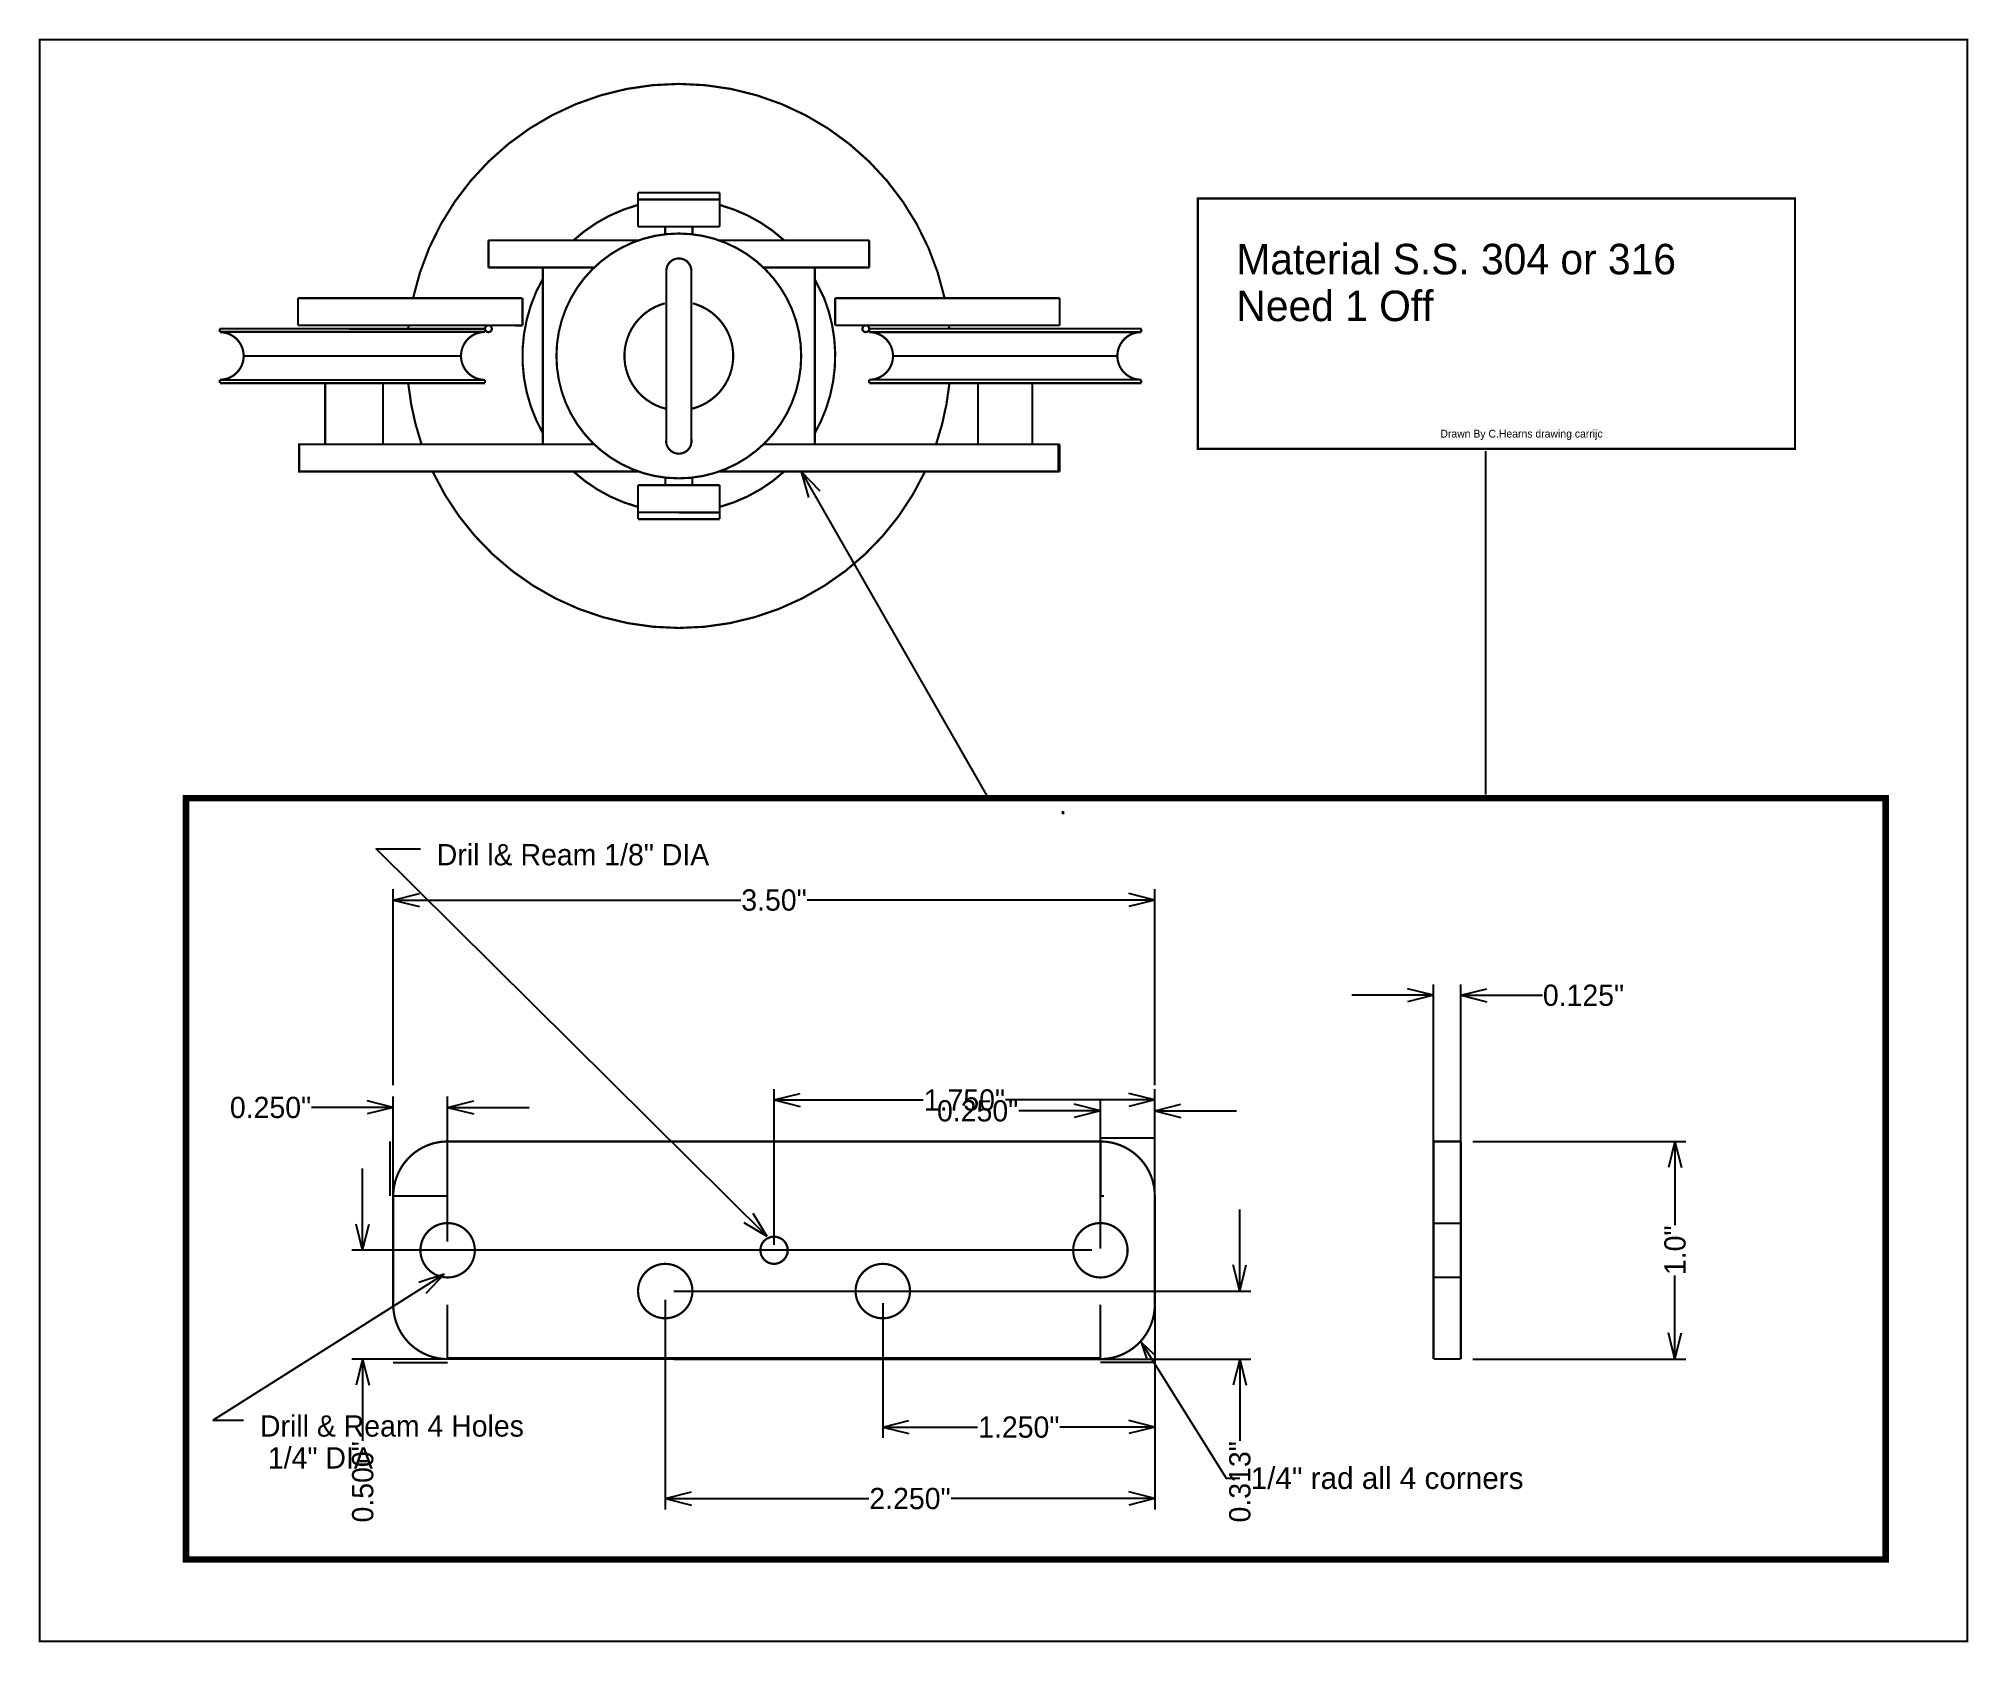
# Model space of a CAD drawing. Extents: x 6.1 to 72.1, y 39.6 to 86.4.
# Drawn here: x 7.95 to 16.82, y 48.78 to 56.15 of the extents above; entities that cross this region are included whole.
import ezdxf
from ezdxf.enums import TextEntityAlignment as Align

# ---------------------------------------------------------------- set-up
doc = ezdxf.new("R2010")
doc.units = 0
doc.linetypes.add('DOTS', pattern=[0])
doc.layers.add('LAYER01', color=7, linetype='CONTINUOUS')

msp = doc.modelspace()

# ---------------------------------------------------------------- texts
at = {"layer": 'LAYER01', "color": 0}
for s, height, p in [('Material S.S. 304 or 316', 0.140107, (13.4531, 55.2026)), ('Need 1 Off', 0.14011, (13.4531, 54.9876)), ('Drawn By C.Hearns drawing carrijc', 0.035841, (14.3906, 54.3483)), ('.', 0.0977, (12.6375, 52.679)), ('Dril l& Ream 1/8" DIA', 0.097749, (9.7781, 52.4446)), ('Drill & Ream 4 Holes', 0.097749, (8.9656, 49.8196)), (' 1/4" DIA', 0.09775, (8.9656, 49.673))]:
    msp.add_text(s, height=height, dxfattribs=at).set_placement(p, align=Align.TOP_LEFT)
for s, p in [('3.50"', (11.3281, 52.1875)), ('0.125"', (15.0485, 51.75)), ('0.250"', (9.014, 51.2344)), ('1.750"', (12.2031, 51.2687)), ('0.250"', (12.264, 51.2188)), ('1.250"', (12.4531, 49.7656)), ('2.250"', (11.9531, 49.4375))]:
    msp.add_text(s, height=0.09775, dxfattribs=at).set_placement(p, align=Align.MIDDLE_CENTER)
for s, p in [('1.0"', (15.4688, 50.5781)), ('0.500"', (9.4375, 49.514)), ('0.313"', (13.4688, 49.514))]:
    msp.add_text(s, height=0.09775, rotation=90, dxfattribs=at).set_placement(p, align=Align.MIDDLE_CENTER)
at = {"layer": 'LAYER01', "color": 0, "width": 1.02}
msp.add_text('1/4" rad all 4 corners', height=0.1, dxfattribs=at).set_placement((13.5188, 49.5812), align=Align.TOP_LEFT)

# ---------------------------------------------------------------- blocks, each defined once
blk = doc.blocks.new('OPENARROW')
at = {"layer": 'LAYER01', "color": 0, "linetype": 'CONTINUOUS'}
for q in [(2, 0.5), (2, -0.5)]:
    blk.add_line((0, 0), q, dxfattribs=at)

# ---------------------------------------------------------------- linework, layer by layer
at = {"layer": 'LAYER01', "color": 0, "linetype": 'CONTINUOUS'}
for p, q in [((12.6406, 54.9531), (12.6406, 54.8281)), ((9.4219, 54.8281), (9.2969, 54.8281)), ((10.1406, 54.8281), (10.1719, 54.8281)), ((10, 54.8125), (8.7812, 54.8125)), ((9.375, 54.8125), (10, 54.8125)), ((10, 54.8125), (10, 54.798)), ((11.7656, 54.8125), (11.7656, 54.7969)), ((9.3906, 54.5625), (9.2656, 54.5625)), ((12.6406, 54.2812), (12.6406, 54.1562)), ((10.8281, 54.125), (10.8281, 54.0938)), ((10.9531, 54.0938), (10.9531, 54.125)), ((10.8906, 53.9688), (11.0781, 53.9688)), ((9.5781, 51.3369), (9.5781, 52.2375)), ((9.5781, 52.1875), (11.1758, 52.1875)), ((13.0781, 52.1875), (11.4805, 52.1875)), ((13.0781, 51.3369), (13.0781, 52.2375)), ((14.3594, 51.0556), (14.3594, 51.8)), ((14.4844, 51.04), (14.4844, 51.8)), ((14.3594, 51.75), (13.9844, 51.75)), ((14.4844, 51.75), (14.8594, 51.75)), ((9.5781, 50.6025), (9.5781, 51.2844)), ((9.8281, 50.6181), (9.8281, 51.2844)), ((11.3281, 50.6025), (11.3281, 51.3188)), ((11.3281, 51.2687), (12.014, 51.2687)), ((13.0781, 51.2687), (12.3923, 51.2687)), ((12.8281, 50.5869), (12.8281, 51.2687)), ((13.0781, 50.6025), (13.0781, 51.3188)), ((13.0781, 50.5869), (13.0781, 51.2687)), ((9.5781, 51.2344), (9.2031, 51.2344)), ((9.8281, 51.2344), (10.2031, 51.2344)), ((12.8281, 51.2188), (12.4531, 51.2188)), ((13.0781, 51.2188), (13.4531, 51.2188)), ((13.0781, 51.0938), (12.8281, 51.0938)), ((12.8281, 51.0781), (12.8281, 50.8281)), ((14.54, 51.0781), (15.5188, 51.0781)), ((15.4688, 51.0781), (15.4688, 50.6937)), ((9.4375, 50.5781), (9.4375, 50.9531)), ((9.5781, 50.8281), (9.8281, 50.8281)), ((12.8281, 50.8281), (12.8438, 50.8281)), ((13.4688, 50.3906), (13.4688, 50.7656)), ((12.7881, 50.5781), (9.3875, 50.5781)), ((10.8681, 50.3906), (13.5188, 50.3906)), ((15.4688, 50.0781), (15.4688, 50.4626)), ((9.8281, 50.0781), (9.8281, 50.3281)), ((10.8281, 50.3506), (10.8281, 49.3875)), ((11.8281, 50.335), (11.8281, 49.7156)), ((12.8281, 50.0781), (12.8281, 50.3281)), ((13.0781, 50.3506), (13.0781, 49.3875)), ((13.0781, 50.335), (13.0781, 49.7156)), ((12.7881, 50.0781), (9.3875, 50.0781)), ((9.4375, 50.0781), (9.4375, 49.7031)), ((9.5781, 50.0625), (9.8281, 50.0625)), ((10.8681, 50.0781), (13.5188, 50.0781)), ((13.0781, 50.0625), (12.8281, 50.0625)), ((13.4688, 50.0781), (13.4688, 49.7031)), ((14.54, 50.0781), (15.5188, 50.0781)), ((11.8281, 49.7656), (12.264, 49.7656)), ((13.0781, 49.7656), (12.6423, 49.7656)), ((10.8281, 49.4375), (11.764, 49.4375)), ((13.0781, 49.4375), (12.1423, 49.4375))]:
    msp.add_line(p, q, dxfattribs=at)
at = {"layer": 'LAYER01', "color": 0, "linetype": 'DOTS'}
for p, q in [((9.5625, 51.0781), (9.5625, 50.8281)), ((14.3594, 50.7031), (14.4844, 50.7031)), ((14.4844, 50.4531), (14.3594, 50.4531))]:
    msp.add_line(p, q, dxfattribs=at)
at = {"layer": 'LAYER01', "color": 0, "linetype": 'CONTINUOUS'}
for points, const_width in [([(7.9531, 56.1406), (16.8125, 56.1406), (16.8125, 48.7812), (7.9531, 48.7812)], 0.01), ([(13.2762, 55.4113), (16.0206, 55.4113), (16.0206, 54.2606), (13.2762, 54.2606)], 0.01), ([(8.6256, 52.6556), (16.4369, 52.6556), (16.4369, 49.1569), (8.6256, 49.1569)], 0.03)]:
    msp.add_lwpolyline(points, close=True, dxfattribs=dict(at, const_width=const_width))
at = {"layer": 'LAYER01', "color": 0, "linetype": 'CONTINUOUS', "const_width": 0.01}
for points in [[(12.112, 54.9537, 0.805527), (9.6693, 54.9537, 0.805527)], [(10.7015, 55.3809, 0.119659), (10.4046, 55.217, 0.119659)], [(11.3749, 55.2186, 0.118811), (11.0797, 55.3809, 0.118811)], [(11.4531, 54.6875, 1), (10.3281, 54.6875, 1), (11.4531, 54.6875, 1)], [(10.9481, 55.0781, 1), (10.8332, 55.0781, 1)], [(10.2656, 55.0423, 0.265174), (10.2671, 54.33, 0.265174)], [(10.8262, 54.9291, 0.774508), (10.83, 54.445, 0.774508)], [(10.9513, 54.445, 0.774508), (10.955, 54.9291, 0.774508)], [(11.5137, 54.3292, 0.228435), (11.559, 54.9518, 0.228435)], [(9.6487, 54.829, 0.003442), (9.6468, 54.8119, 0.003442)], [(9.6486, 54.829, 0.00344), (9.6468, 54.8119, 0.00344)], [(10.0312, 54.8125, 1), (10, 54.8125, 1), (10.0312, 54.8125, 1)], [(11.7656, 54.8125, 1), (11.7344, 54.8125, 1), (11.7656, 54.8125, 1)], [(8.7812, 54.5781, 1), (8.7812, 54.7969, 1)], [(10, 54.798, 1), (10, 54.577, 1)], [(11.7656, 54.5781, 1), (11.7656, 54.7969, 1)], [(13.0156, 54.7969, 1), (13.0156, 54.5781, 1)], [(9.647, 54.5616, 0.057238), (9.7079, 54.2829, 0.057238)], [(12.0733, 54.2829, 0.057552), (12.1344, 54.5631, 0.057552)], [(10.8322, 54.2969, 1.130655), (10.9473, 54.311, 1.130655)], [(9.7603, 54.1537, 0.633668), (12.0209, 54.1537, 0.633668)], [(10.4076, 54.1553, 0.118714), (10.7028, 53.9937, 0.118714)], [(11.0787, 53.9938, 0.119185), (11.3749, 54.1564, 0.119185)], [(9.8281, 51.0781, 0.414214), (9.5781, 50.8281, 0.414214)], [(13.0781, 50.8281, 0.414214), (12.8281, 51.0781, 0.414214)], [(9.9531, 50.5781, 1), (9.7031, 50.5781, 1), (9.9531, 50.5781, 1)], [(9.9531, 50.5781, 1), (9.7031, 50.5781, 1), (9.9531, 50.5781, 1)], [(11.3906, 50.5781, 1), (11.2656, 50.5781, 1), (11.3906, 50.5781, 1)], [(11.3906, 50.5781, 1), (11.2656, 50.5781, 1), (11.3906, 50.5781, 1)], [(12.9531, 50.5781, 1), (12.7031, 50.5781, 1), (12.9531, 50.5781, 1)], [(12.9531, 50.5781, 1), (12.7031, 50.5781, 1), (12.9531, 50.5781, 1)], [(10.9531, 50.3906, 1), (10.7031, 50.3906, 1), (10.9531, 50.3906, 1)], [(11.9531, 50.3906, 1), (11.7031, 50.3906, 1), (11.9531, 50.3906, 1)], [(9.5781, 50.3281, 0.414214), (9.8281, 50.0781, 0.414214)], [(12.8281, 50.0781, 0.414214), (13.0781, 50.3281, 0.414214)]]:
    msp.add_lwpolyline(points, format="xyb", dxfattribs=at)
for points in [[(10.7031, 55.4062), (10.7031, 55.4375)], [(10.7031, 55.4375), (11.0781, 55.4375)], [(11.0781, 55.4375), (11.0781, 55.4062)], [(10.7031, 55.4062), (10.7031, 55.2812)], [(11.0781, 55.4062), (10.7031, 55.4062)], [(11.0781, 55.2812), (11.0781, 55.4062)], [(10.7031, 55.2812), (11.0781, 55.2812)], [(10.8281, 55.25), (10.8281, 55.2812)], [(10.8906, 55.2812), (11.0781, 55.2812)], [(10.9531, 55.25), (10.9531, 55.2812)], [(10.0156, 55.2188), (10.2656, 55.2188)], [(10.0156, 55.0938), (10.0156, 55.2188)], [(10.7031, 55.2184), (10.25, 55.2184)], [(11.7656, 55.2188), (11.0781, 55.2188)], [(11.0781, 55.2188), (11.5312, 55.2188)], [(11.7656, 55.0938), (11.7656, 55.2188)], [(10.2656, 55.0938), (10.0156, 55.0938)], [(10.25, 55.0938), (10.5, 55.0938)], [(10.2656, 54.2812), (10.2656, 55.0938)], [(10.8332, 55.0781), (10.8332, 54.2969)], [(10.9481, 55.0781), (10.9481, 54.2969)], [(11.2812, 55.0938), (11.7656, 55.0938)], [(11.5156, 55.0938), (11.5156, 54.2812)], [(11.559, 54.9517), (11.5158, 55.0381)], [(9.1406, 54.9531), (9.1406, 54.8281)], [(9.2815, 54.9531), (9.1406, 54.9531)], [(10.1719, 54.9531), (9.2815, 54.9531)], [(10.1719, 54.8281), (10.1719, 54.9531)], [(11.6094, 54.8281), (11.6094, 54.9531)], [(12.5, 54.9531), (11.6094, 54.9531)], [(12.5, 54.9531), (12.6406, 54.9531)], [(12.6406, 54.8281), (12.6406, 54.9531)], [(8.7812, 54.8125), (8.7812, 54.7969)], [(10, 54.8125), (8.7812, 54.8125)], [(9.375, 54.8281), (9.1406, 54.8281)], [(9.3906, 54.8281), (9.25, 54.8281)], [(9.2815, 54.8281), (10.1406, 54.8281)], [(9.375, 54.8125), (10, 54.8125)], [(10.0315, 54.8281), (10.1719, 54.8281)], [(11.6094, 54.8281), (12.5, 54.8281)], [(11.7969, 54.8125), (11.7656, 54.8125)], [(13.0156, 54.8125), (11.7969, 54.8125)], [(12.3906, 54.8281), (12.6406, 54.8281)], [(13.0156, 54.8125), (13.0156, 54.798)], [(10, 54.798), (8.7812, 54.798)], [(11.7656, 54.7969), (13.0156, 54.7969)], [(8.8906, 54.6875), (9.3906, 54.6875)], [(9.8895, 54.6875), (8.8906, 54.6875)], [(12.9062, 54.6875), (11.875, 54.6875)], [(8.7812, 54.5625), (8.7812, 54.5781)], [(10, 54.577), (8.7812, 54.577)], [(8.7812, 54.5625), (10, 54.5625)], [(9.2656, 54.5625), (9.2656, 54.3125)], [(9.5312, 54.5625), (9.5312, 54.3125)], [(10, 54.577), (10, 54.5625)], [(11.7656, 54.5781), (11.7656, 54.5625)], [(11.7656, 54.5781), (13.0002, 54.5781)], [(11.7656, 54.5625), (13.0156, 54.5625)], [(12.2656, 54.5625), (12.2656, 54.3125)], [(12.5156, 54.5625), (12.5156, 54.3125)], [(13.0156, 54.577), (13.0156, 54.5625)], [(12.2656, 54.4375), (12.2656, 54.2812)], [(12.5156, 54.4219), (12.5156, 54.2812)], [(9.5, 54.2812), (9.1406, 54.2812)], [(10.5, 54.2812), (9.1406, 54.2812)], [(9.1456, 54.2812), (9.1456, 54.1562)], [(9.2656, 54.3438), (9.2656, 54.2812)], [(9.5312, 54.3438), (9.5312, 54.2812)], [(11.2812, 54.2812), (12.375, 54.2812)], [(12.3594, 54.2812), (12.6406, 54.2812)], [(12.6356, 54.1562), (12.6356, 54.2812)], [(14.5988, 54.25), (14.5988, 52.6719)], [(9.4688, 54.1562), (9.1406, 54.1562)], [(9.625, 54.1562), (9.4062, 54.1562)], [(9.625, 54.1562), (10.7031, 54.1562)], [(11.0781, 54.1562), (12.4219, 54.1562)], [(12.3438, 54.1562), (12.6406, 54.1562)], [(10.7031, 54.0938), (10.7031, 53.9688)], [(11.0781, 54.0938), (10.7031, 54.0938)], [(11.0781, 53.9688), (11.0781, 54.0938)], [(10.7031, 53.9688), (10.7031, 53.9375)], [(10.7031, 53.9688), (11.0781, 53.9688)], [(10.7031, 53.9375), (11.0781, 53.9375)], [(11.0781, 53.9375), (11.0781, 53.9688)], [(9.8281, 51.0781), (12.8281, 51.0781)], [(14.3594, 51.0781), (14.4844, 51.0781)], [(14.3594, 50.0781), (14.3594, 51.0781)], [(14.4844, 51.0781), (14.4844, 50.0781)], [(9.5781, 50.8281), (9.5781, 50.3125)], [(13.0781, 50.8281), (13.0781, 50.3281)], [(9.8281, 50.0831), (12.8281, 50.0831)], [(14.4844, 50.0781), (14.3594, 50.0781)]]:
    msp.add_lwpolyline(points, dxfattribs=at)
at = {"layer": 'LAYER01', "color": 0, "linetype": 'CONTINUOUS'}
for points in [[(11.4531, 54.1562), (12.3125, 52.6562), (12.5625, 52.6562)], [(11.2969, 50.6406), (9.5, 52.4219), (9.7031, 52.4219)], [(9.8125, 50.4688), (8.75, 49.7969), (8.8906, 49.7969)], [(13.0156, 50.1562), (13.4062, 49.5312), (13.4688, 49.5312)]]:
    msp.add_lwpolyline(points, dxfattribs=at)
msp.add_circle((11.3281, 50.5781), 0.0625, dxfattribs=at)
msp.add_circle((11.3281, 50.5781), 0.0625, dxfattribs=at)
for centre, start, end in [((10.8906, 54.6881), 5.75353, 6.47056), ((10.8906, 54.6875), 5.71059, 6.41879)]:
    msp.add_arc(centre, 1.25, start, end, dxfattribs=at)

# ---------------------------------------------------------------- block references
at = {"layer": 'LAYER01', "color": 0}
for p, xscale, yscale, rotation in [((11.4531, 54.1562), 0.06, 0.06, 299.80911420671), ((13.0781, 52.1875), 0.06, 0.06, 180), ((14.3594, 51.75), 0.06, 0.06, 180), ((13.0781, 51.2687), 0.06, 0.06, 180), ((9.5781, 51.2344), 0.06, 0.06, 180), ((12.8281, 51.2188), 0.06, 0.06, 180), ((15.4688, 51.0781), 0.06, 0.06, 270), ((11.2969, 50.6406), 0.06, 0.06, 135.2501983202), ((9.4375, 50.5781), 0.06, 0.06, 90), ((9.8125, 50.4688), 0.06, 0.06, 212.30733445488), ((13.4688, 50.3906), 0.06, 0.06, 90), ((13.0156, 50.1562), 0.04, 0.04, 302.00538320808), ((15.4688, 50.0781), 0.06, 0.06, 90), ((9.4375, 50.0781), 0.06, 0.06, 270), ((13.4688, 50.0781), 0.06, 0.06, 270), ((13.0781, 49.7656), 0.06, 0.06, 180), ((13.0781, 49.4375), 0.06, 0.06, 180)]:
    msp.add_blockref('OPENARROW', p, dxfattribs=dict(at, xscale=xscale, yscale=yscale, rotation=rotation))
at = {"layer": 'LAYER01', "color": 0, "xscale": 0.06, "yscale": 0.06}
for p in [(9.5781, 52.1875), (14.4844, 51.75), (11.3281, 51.2687), (9.8281, 51.2344), (13.0781, 51.2188), (11.8281, 49.7656), (10.8281, 49.4375)]:
    msp.add_blockref('OPENARROW', p, dxfattribs=at)

msp.set_redraw_order([(e.dxf.handle, doc.entitydb.next_handle()) for e in msp.query("TEXT MTEXT ATTDEF DIMENSION ARC_DIMENSION")])  # texts and dimensions are drawn at this point

doc.saveas('drawing.dxf')
